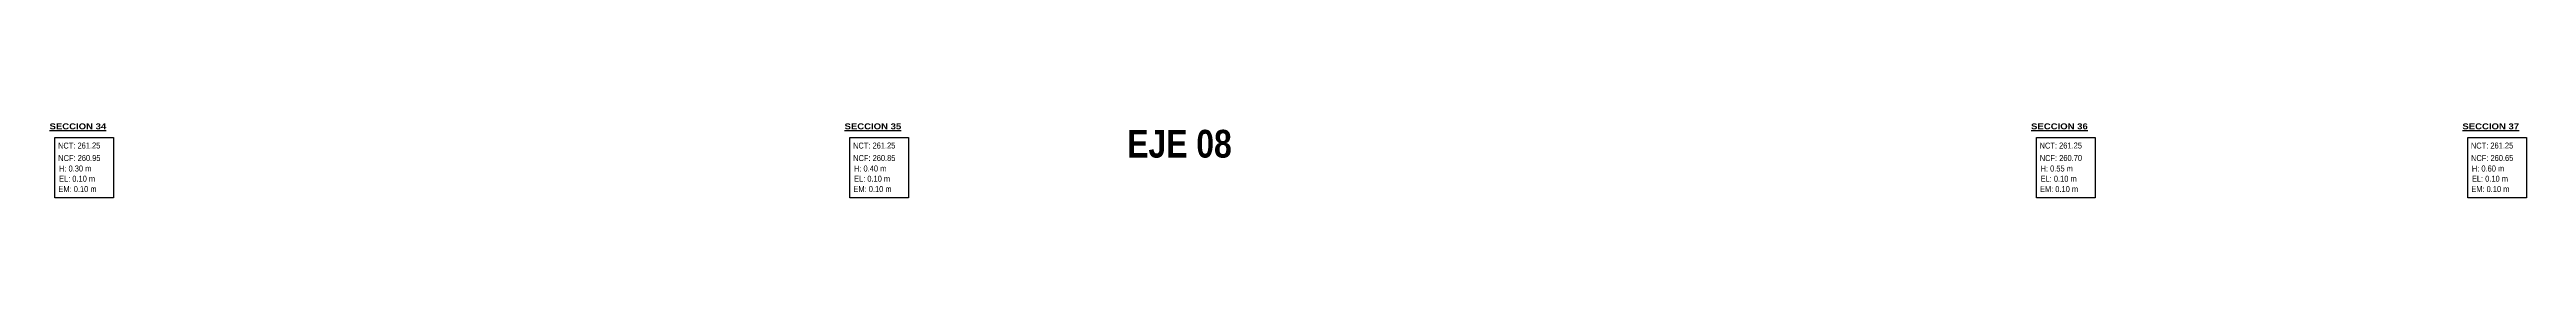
# Model space of a CAD drawing. Header units: millimetres. Extents: x 2085 to 2236, y 1365 to 1444.
# Drawn here: x 2087.5 to 2149.8, y 1376.9 to 1378.8 of the extents above; entities that cross this region are included whole.
import ezdxf
from ezdxf.enums import TextEntityAlignment as Align

# ---------------------------------------------------------------- set-up
doc = ezdxf.new("R2010")
doc.units = ezdxf.units.MM
doc.layers.add('A-AREA-IDEN', color=7, linetype='Continuous', lineweight=5)
doc.layers.add('TEXTO', color=255, linetype='Continuous', lineweight=5)
doc.layers.add('ANNOTATION', color=7, linetype='Continuous')
doc.styles.add('MtXpl_Arial_Black', font='')
doc.styles.add('MtXpl_Arial_Narrow', font='ARIALNB.TTF')
doc.styles.add('Swis721 Cn BT', font='swissc.ttf')
doc.styles.get('MtXpl_Arial_Black').set_extended_font_data('Arial Black')

msp = doc.modelspace()

# ---------------------------------------------------------------- linework, layer by layer
at = {"lineweight": -3}
for points in [[(2087.614, 1378.454), (2089.09, 1378.454), (2089.09, 1376.931), (2087.614, 1376.931)], [(2107.614, 1378.454), (2109.089, 1378.454), (2109.089, 1376.931), (2107.614, 1376.931)], [(2137.464, 1378.454), (2138.94, 1378.454), (2138.94, 1376.931), (2137.464, 1376.931)], [(2148.314, 1378.454), (2149.79, 1378.454), (2149.79, 1376.931), (2148.314, 1376.931)]]:
    msp.add_lwpolyline(points, close=True, dxfattribs=at)

# ---------------------------------------------------------------- texts
at = {"layer": 'A-AREA-IDEN', "insert": (2114.589, 1378.643), "char_height": 0.7, "width": 3.18716, "attachment_point": 1, "style": 'MtXpl_Arial_Narrow'}
msp.add_mtext('EJE 08', dxfattribs=at)
at = {"layer": 'ANNOTATION', "lineweight": -3, "style": 'Swis721 Cn BT'}
for s, p in [('NCT: 261.25', (2087.692, 1378.246)), ('NCF: 260.95', (2087.695, 1377.931)), ('H: 0.30 m', (2087.716, 1377.667)), ('NCT: 261.25', (2107.692, 1378.246)), ('NCF: 260.85', (2107.694, 1377.931)), ('H: 0.40 m', (2107.715, 1377.667)), ('NCT: 261.25', (2137.542, 1378.246)), ('NCF: 260.70', (2137.545, 1377.931)), ('H: 0.55 m', (2137.566, 1377.667)), ('NCT: 261.25', (2148.392, 1378.246)), ('NCF: 260.65', (2148.395, 1377.931)), ('H: 0.60 m', (2148.416, 1377.667)), ('EM: 0.10 m   ', (2087.701, 1377.147)), ('EL: 0.10 m   ', (2087.717, 1377.409)), ('EM: 0.10 m   ', (2107.701, 1377.147)), ('EL: 0.10 m   ', (2107.717, 1377.409)), ('EM: 0.10 m   ', (2137.551, 1377.147)), ('EL: 0.10 m   ', (2137.567, 1377.409)), ('EM: 0.10 m   ', (2148.401, 1377.147)), ('EL: 0.10 m   ', (2148.417, 1377.409))]:
    msp.add_text(s, height=0.15, rotation=0.15, dxfattribs=at).set_placement(p, align=Align.MIDDLE_LEFT)
at = {"layer": 'TEXTO', "color": 18, "lineweight": -3, "true_color": 0x000000, "style": 'MtXpl_Arial_Black'}
for s, p in [('%%USECCION 34', (2087.478, 1378.657)), ('%%USECCION 35', (2107.478, 1378.657)), ('%%USECCION 36', (2137.328, 1378.657)), ('%%USECCION 37', (2148.178, 1378.657))]:
    msp.add_text(s, height=0.15, dxfattribs=at).set_placement(p)

doc.saveas('drawing.dxf')
